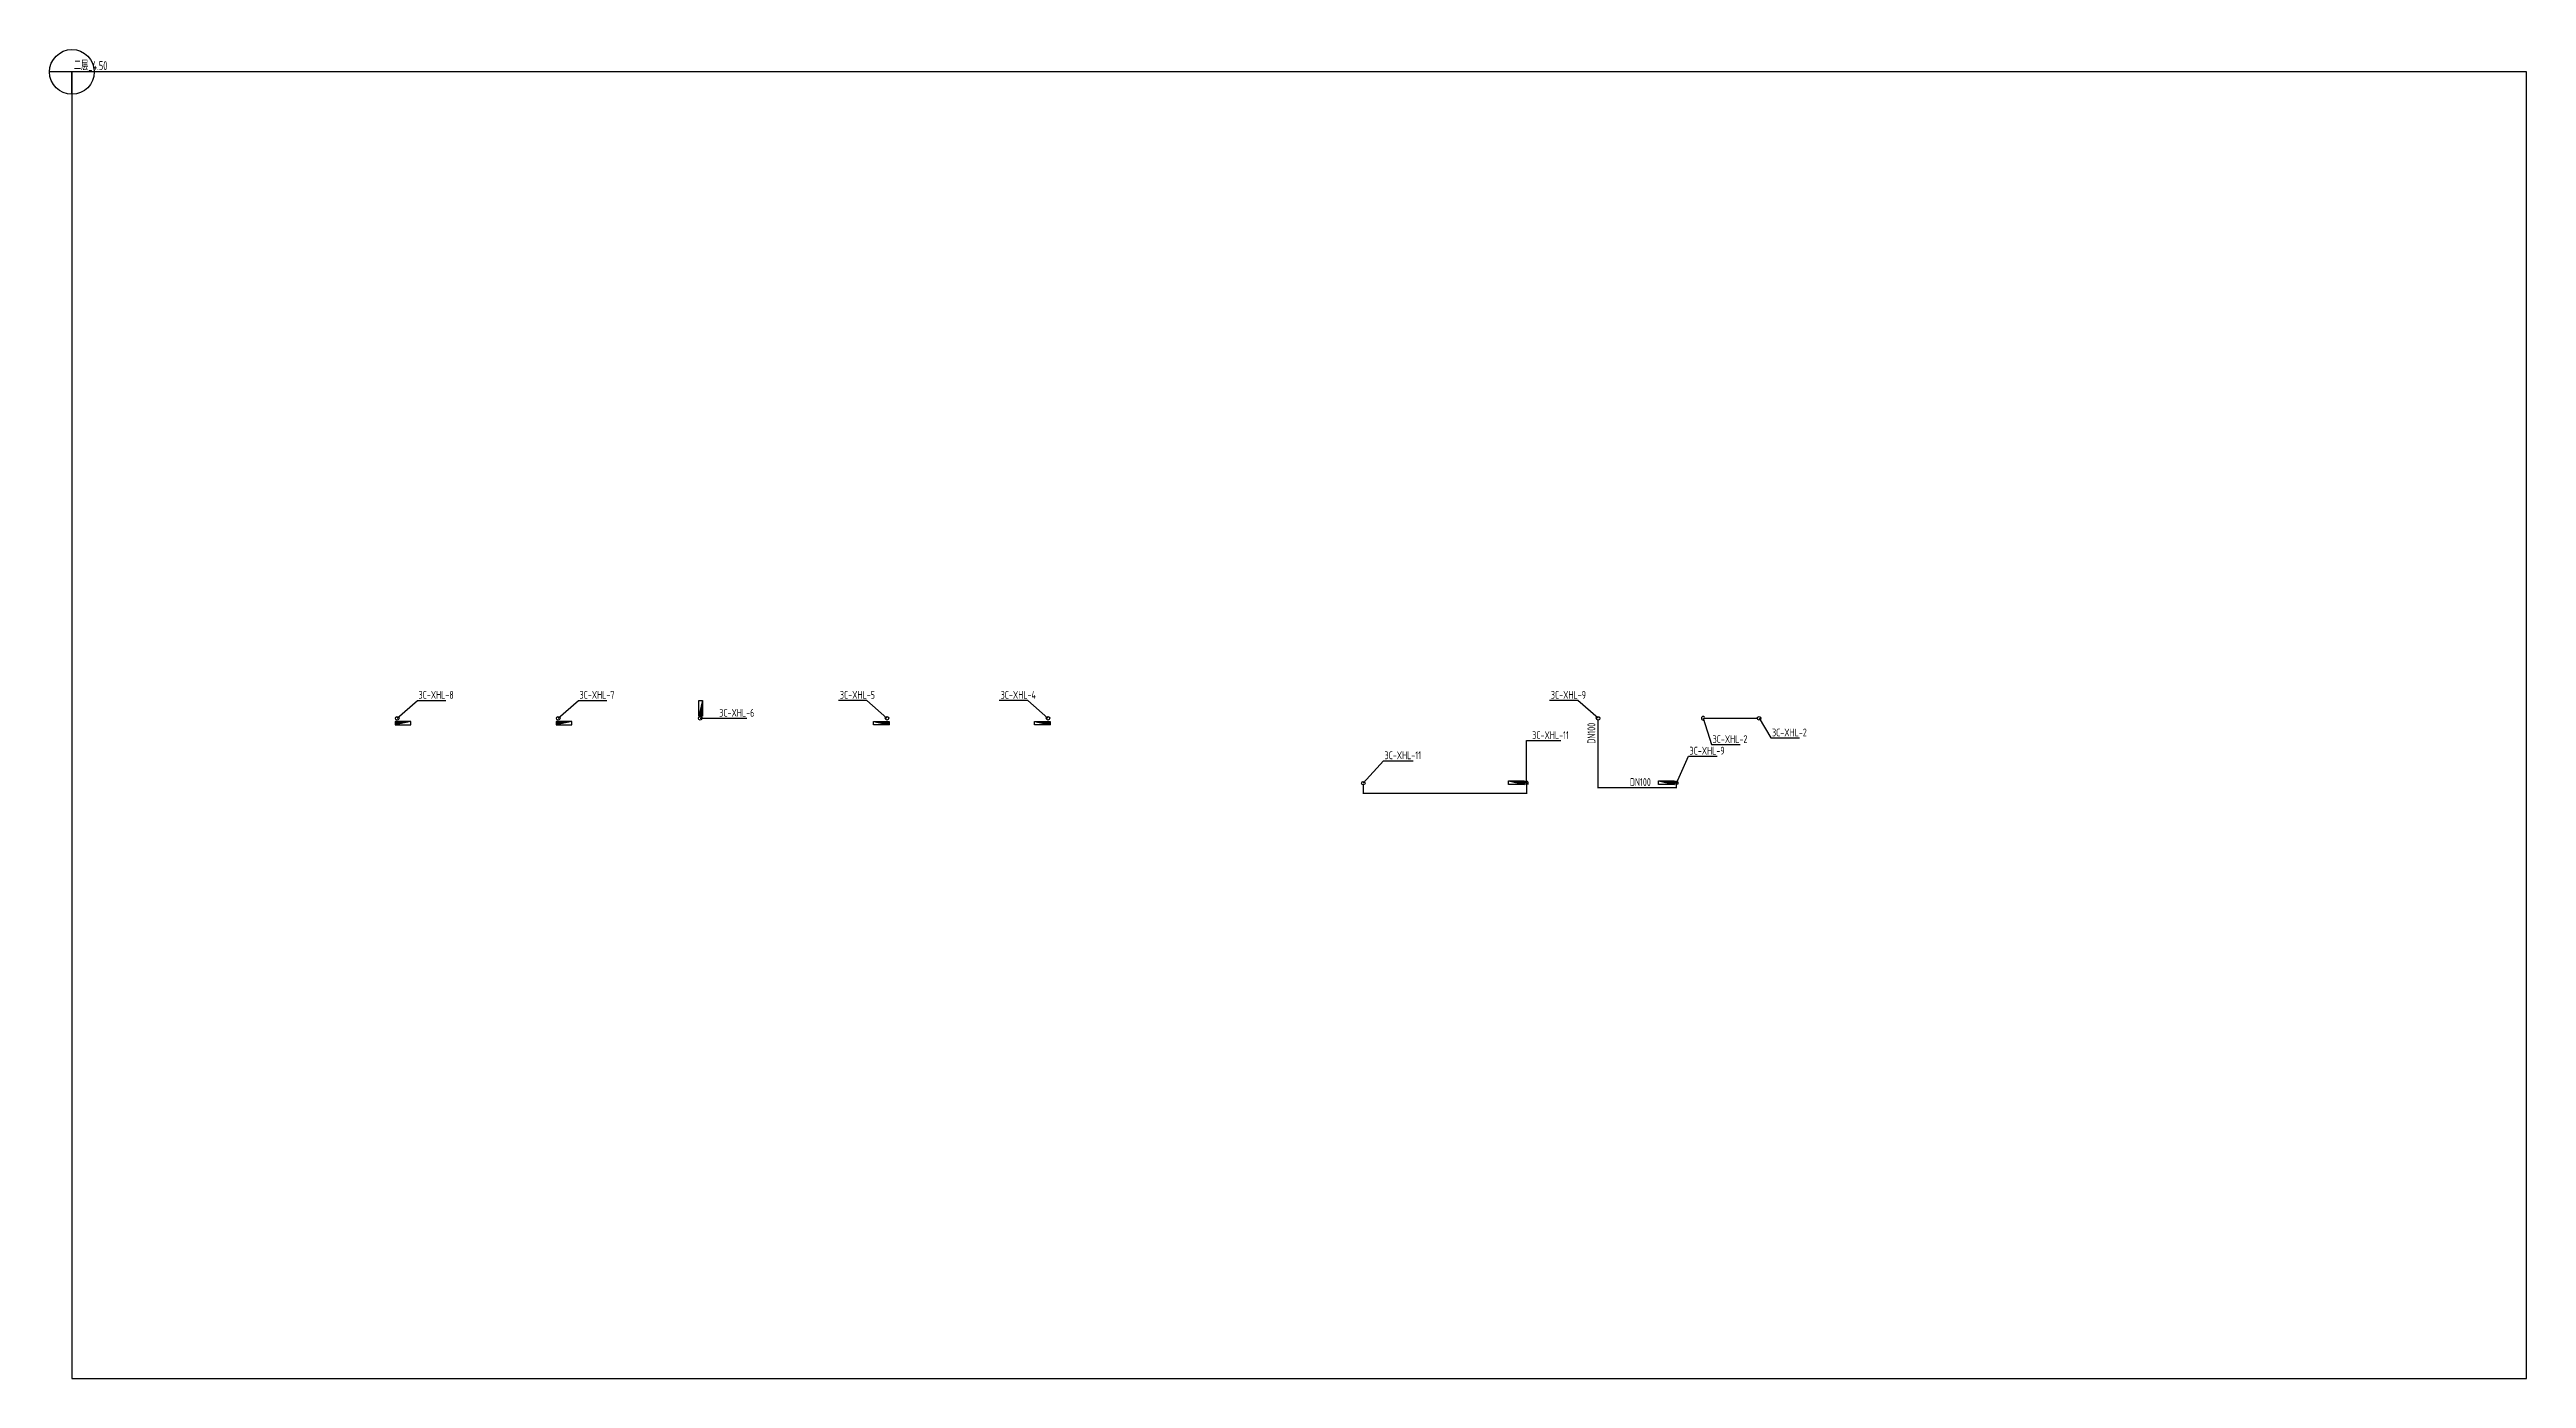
# Model space of a CAD drawing. Extents: x 18533 to 662708, y 11707 to 656991.
# Drawn here: x 551942 to 662708, y 246936 to 306352 of the extents above; entities that cross this region are included whole.
import ezdxf

# ---------------------------------------------------------------- set-up
doc = ezdxf.new("R2010")
doc.units = 0
doc.header["$LTSCALE"] = 1000
doc.layers.get('0').update_dxf_attribs({"linetype": 'CONTINUOUS'})
for name, color, linetype in [('DIM_消防', 3, 'CONTINUOUS'), ('EQUIP_消火栓', 7, 'CONTINUOUS'), ('PIPE-消防', 1, 'CONTINUOUS'), ('S-Xh_注释', 3, 'CONTINUOUS'), ('TEXT_消防', 7, 'CONTINUOUS'), ('VPIPE-消防', 1, 'CONTINUOUS')]:
    doc.layers.add(name, color=color, linetype=linetype)
doc.styles.add('_TWT_PIPEDN', font='GBENOR', dxfattribs={"width": 0.7, "height": 3.5, "bigfont": 'GBCBIG'})
doc.styles.add('_TWT_SERIAL', font='GBENOR', dxfattribs={"width": 0.7, "height": 3.5, "bigfont": 'GBCBIG'})

msp = doc.modelspace()

# ---------------------------------------------------------------- texts
at = {"layer": 'DIM_消防', "color": 7, "style": '_TWT_SERIAL', "width": 0.7}
for s, p in [('3C-XHL-8', (568445, 277322)), ('3C-XHL-7', (575645, 277322)), ('3C-XHL-5', (587288, 277322)), ('3C-XHL-4', (594477, 277322)), ('3C-XHL-9', (619082, 277322)), ('3C-XHL-6', (581895, 276522)), ('3C-XHL-11', (618250, 275523, 3000)), ('3C-XHL-2', (628971, 275644)), ('3C-XHL-11', (611643, 274622)), ('3C-XHL-9', (625282, 274828, 3000)), ('3C-XHL-2', (626314, 275345))]:
    msp.add_text(s, height=350, dxfattribs=at).set_placement(p)
at = {"layer": 'TEXT_消防', "style": '_TWT_PIPEDN', "width": 0.7}
msp.add_text('DN100', height=350, rotation=90, dxfattribs=at).set_placement((621067, 275313))
msp.add_text('DN100', height=350, dxfattribs=at).set_placement((622615, 273427))

# ---------------------------------------------------------------- blocks, each defined once
blk = doc.blocks.new('Floorbase')
for p, q in [((0, 0), (-1000, 0)), ((0, -1000), (0, 0))]:
    blk.add_line(p, q)
blk.add_circle((0, 0), 1000)
at = {"style": '_TWT_PIPEDN', "width": 0.8}
blk.add_attdef('Elevation', (92, 81), '', height=400, dxfattribs=at)
blk = doc.blocks.new('$TwtSys$00000434')
for p, q in [((-0.5, 0.5), (-0.5, -0.5)), ((-0.5, -0.5), (0.5, 0.5)), ((0.5, 0.5), (-0.5, 0.5)), ((0.5, -0.5), (0.5, 0.5)), ((-0.5, -0.5), (0.5, -0.5))]:
    blk.add_line(p, q)
blk.add_solid([(0.5, -0.5), (0.5, 0.5), (-0.5, -0.5)])

# ---------------------------------------------------------------- hatches: boundary and pattern name
at = {"layer": 'PIPE-消防'}
for points in [[(610692, 273102), (610662, 273102), (610662, 273072)], [(610692, 273102), (610692, 273072), (610662, 273072)], [(617992, 273102), (617992, 273072), (618022, 273072)], [(617992, 273102), (618022, 273102), (618022, 273072)], [(621192, 273352), (621162, 273352), (621162, 273322)], [(621192, 273352), (621192, 273322), (621162, 273322)], [(624692, 273352), (624692, 273322), (624722, 273322)], [(624692, 273352), (624722, 273352), (624722, 273322)]]:
    msp.add_hatch(color=256, dxfattribs=at).paths.add_polyline_path(points)

# ---------------------------------------------------------------- linework, layer by layer
at = {"layer": 'DIM_消防'}
for p, q in [((567492, 276452), (568392, 277252)), ((568392, 277252), (569658, 277252)), ((574692, 276452), (575592, 277252)), ((575592, 277252), (576858, 277252)), ((588492, 277252), (587218, 277252)), ((589392, 276452), (588492, 277252)), ((595692, 277252), (594407, 277252)), ((596592, 276452), (595692, 277252)), ((620292, 277252), (619012, 277252)), ((621192, 276452), (620292, 277252)), ((581042, 276452), (581842, 276452)), ((581842, 276452), (583118, 276452)), ((625892, 276452), (626262, 275275)), ((628392, 276452), (628918, 275574)), ((617992, 273552, 3000), (617991, 275453, 3000)), ((617991, 275453, 3000), (619524, 275453, 3000)), ((624692, 273552, 3000), (625230, 274758, 3000)), ((625230, 274758, 3000), (626510, 274758, 3000)), ((626262, 275275), (627540, 275275)), ((628918, 275574), (630196, 275574)), ((610692, 273552), (611592, 274552)), ((611592, 274552), (612917, 274552))]:
    msp.add_line(p, q, dxfattribs=at)
at = {"layer": 'PIPE-消防', "const_width": 60}
for points in [[(621192, 273352), (621192, 276372)], [(628312, 276452), (625892, 276452)], [(610692, 273472), (610692, 273102)], [(610692, 273102), (617992, 273102)], [(617992, 273102), (617992, 273552)], [(621192, 273352), (624692, 273352)], [(624692, 273352), (624692, 273552)]]:
    msp.add_lwpolyline(points, dxfattribs=at)
at = {"layer": 'S-Xh_注释'}
msp.add_lwpolyline([(552942, 246936), (662708, 246936), (662708, 305352), (552942, 305352)], close=True, dxfattribs=at)
at = {"layer": 'VPIPE-消防'}
for centre in [(567492, 276452), (574692, 276452), (581042, 276452), (589392, 276452), (596592, 276452), (621192, 276452), (628392, 276452), (610692, 273552)]:
    msp.add_circle(centre, 80, dxfattribs=at)
for centre, start, end in [((625892, 276452), 45, 315), ((617992, 273552), 315, 225), ((624692, 273552), 315, 225)]:
    msp.add_arc(centre, 80, start, end, dxfattribs=at)

# ---------------------------------------------------------------- block references
at = {"layer": 'EQUIP_消火栓', "xscale": 700, "zscale": 700}
for p, yscale, rotation in [((581062, 276902), -160, 270), ((567742, 276232), 160, 180), ((574942, 276232), 160, 180), ((617542, 273572), -160, 359.9999999999997), ((624242, 273572), -160, 359.9999999999997)]:
    msp.add_blockref('$TwtSys$00000434', p, dxfattribs=dict(at, yscale=yscale, rotation=rotation))
at = {"layer": 'EQUIP_消火栓', "xscale": 700, "yscale": -160, "zscale": 700}
for p in [(589142, 276232), (596342, 276232)]:
    msp.add_blockref('$TwtSys$00000434', p, dxfattribs=at)
at = {"layer": 'S-Xh_注释', "color": 0}
msp.add_blockref('Floorbase', (552942, 305352), dxfattribs=at).add_auto_attribs({'Elevation': '二层_4.50'})

msp.set_redraw_order([(e.dxf.handle, doc.entitydb.next_handle()) for e in msp.query("TEXT MTEXT ATTDEF DIMENSION ARC_DIMENSION")])  # texts and dimensions are drawn at this point

doc.saveas('drawing.dxf')
